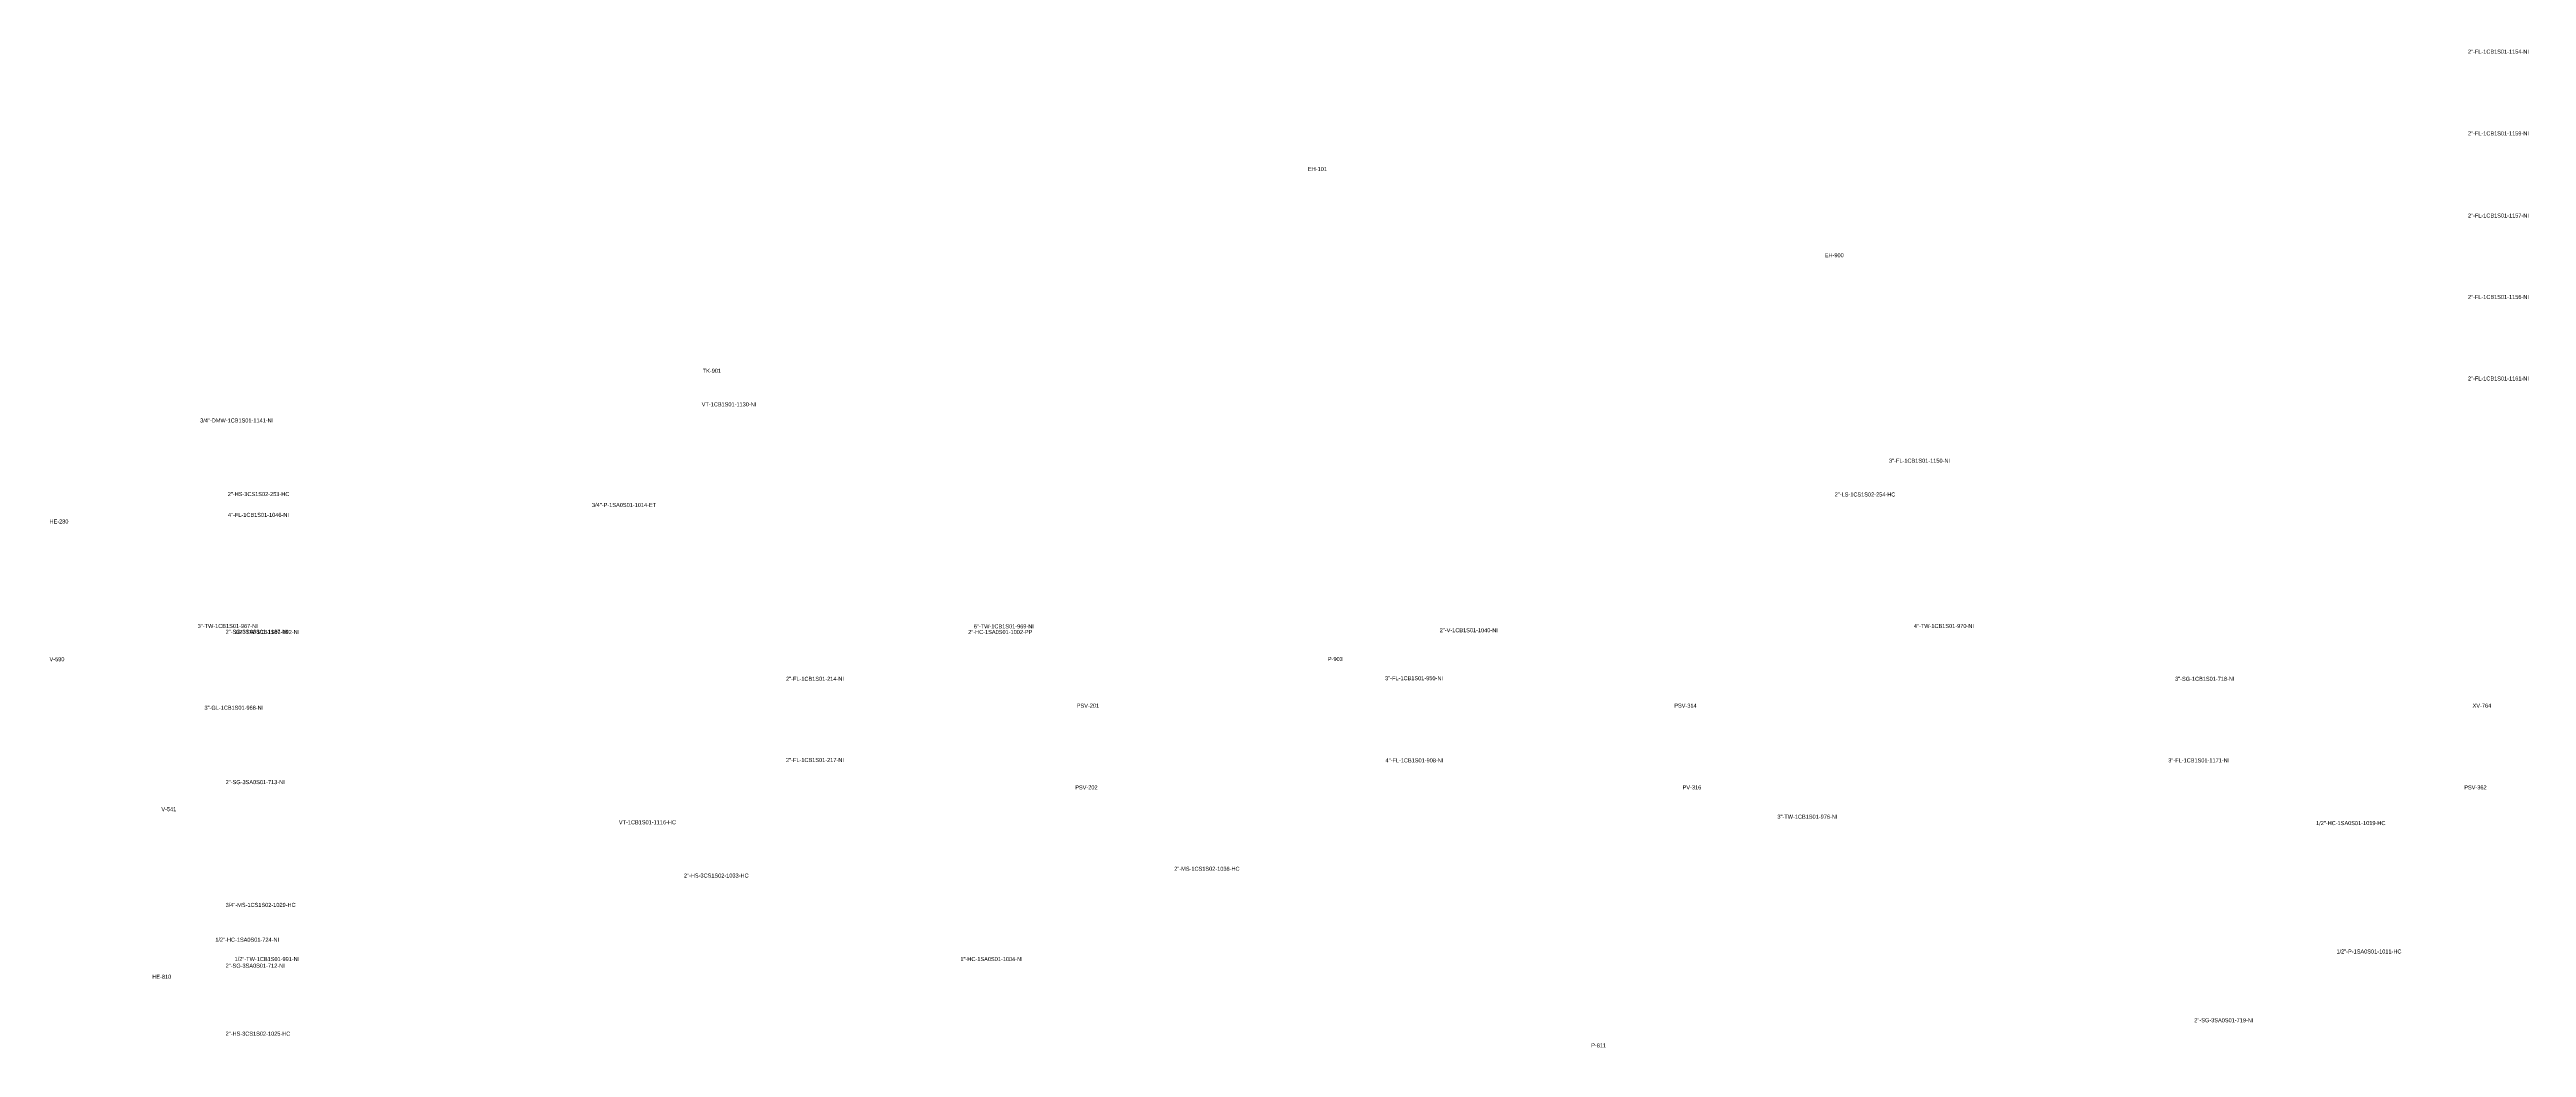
# Model space of a CAD drawing. Header units: metres. Extents: x 0 to 2328, y 0 to 1547.
# Drawn here: x 161 to 1691, y 926 to 1543 of the extents above; entities that cross this region are included whole.
import ezdxf

# ---------------------------------------------------------------- set-up
doc = ezdxf.new("R2010")
doc.units = ezdxf.units.M
doc.layers.add('REVIEW', color=1, linetype='Continuous')

msp = doc.modelspace()

# ---------------------------------------------------------------- texts
at = {"layer": 'REVIEW', "char_height": 2.5, "attachment_point": 1}
for s, insert in [('2"-FL-1CB1S01-1154-NI', (1655.16, 1542.71)), ('2"-FL-1CB1S01-1159-NI', (1655.16, 1492.19)), ('EH-101', (938.4, 1470.22)), ('2"-FL-1CB1S01-1157-NI', (1655.16, 1441.43)), ('EH-900', (1257.72, 1416.91)), ('2"-FL-1CB1S01-1156-NI', (1655.16, 1391.15)), ('TK-901', (564.36, 1345.54)), ('2"-FL-1CB1S01-1161-NI', (1655.16, 1340.75)), ('VT-1CB1S01-1130-NI', (563.73, 1324.79)), ('3/4"-DMW-1CB1S01-1141-NI', (253.8, 1314.83)), ('3"-FL-1CB1S01-1150-NI', (1297.44, 1289.99)), ('2"-HS-3CS1S02-253-HC', (270.84, 1269.35)), ('4"-FL-1CB1S01-1046-NI', (270.96, 1256.51)), ('3/4"-P-1SA0S01-1014-ET', (495.96, 1262.63)), ('2"-LS-1CS1S02-254-HC', (1263.84, 1269.11)), ('HE-280', (160.69, 1252.41)), ('3"-TW-1CB1S01-967-NI', (252.24, 1187.87)), ('2"-SG-3SA0S01-1187-NI', (269.52, 1184.27)), ('1/2"-TW-1CB1S01-992-NI', (275.07, 1184.15)), ('2"-HC-1SA0S01-1002-PP', (728.4, 1184.15)), ('6"-TW-1CB1S01-969-NI', (731.88, 1187.63)), ('2"-V-1CB1S01-1040-NI', (1019.76, 1185.23)), ('4"-TW-1CB1S01-970-NI', (1312.8, 1187.87)), ('V-590', (160.7, 1167.33)), ('P-903', (950.64, 1167.42)), ('2"-FL-1CB1S01-214-NI', (615.84, 1155.23)), ('3"-FL-1CB1S01-950-NI', (986.04, 1155.59)), ('3"-SG-1CB1S01-718-NI', (1474.2, 1155.23)), ('3"-GL-1CB1S01-968-NI', (256.44, 1137.35)), ('PSV-201', (795.49, 1138.65)), ('PSV-314', (1164.73, 1138.65)), ('XV-764', (1658.05, 1138.65)), ('2"-FL-1CB1S01-217-NI', (615.84, 1105.07)), ('4"-FL-1CB1S01-908-NI', (986.28, 1104.83)), ('3"-FL-1CB1S01-1171-NI', (1470, 1104.83)), ('2"-SG-3SA0S01-713-NI', (269.52, 1091.39)), ('PSV-202', (794.53, 1088.13)), ('PV-316', (1169.89, 1088.13)), ('PSV-362', (1652.89, 1088.13)), ('V-541', (229.82, 1074.69)), ('VT-1CB1S01-1116-HC', (512.53, 1066.59)), ('3"-TW-1CB1S01-976-NI', (1228.44, 1070.03)), ('1/2"-HC-1SA0S01-1019-HC', (1561.32, 1066.07)), ('2"-HS-3CS1S02-1033-HC', (552.72, 1033.67)), ('2"-MS-1CS1S02-1036-HC', (855.72, 1037.87)), ('3/4"-MS-1CS1S02-1029-HC', (269.52, 1015.55)), ('1/2"-HC-1SA0S01-724-NI', (263.16, 994.05)), ('1/2"-TW-1CB1S01-991-NI', (275.07, 982.07)), ('1"-HC-1SA0S01-1004-NI', (723.6, 982.07)), ('1/2"-P-1SA0S01-1011-HC', (1573.92, 986.75)), ('HE-810', (224.18, 971.13)), ('2"-SG-3SA0S01-712-NI', (269.52, 977.99)), ('2"-HS-3CS1S02-1025-HC', (269.52, 935.99)), ('2"-SG-3SA0S01-719-NI', (1486.08, 944.27)), ('P-811', (1113.36, 928.75))]:
    msp.add_mtext(s, dxfattribs=dict(at, insert=insert))

doc.saveas('drawing.dxf')
